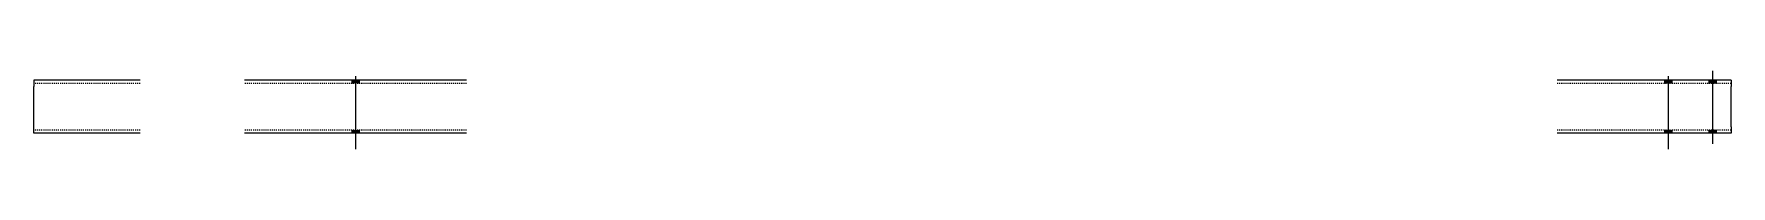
# Model space of a CAD drawing. Header units: millimetres. Extents: x 10 to 12613, y -2 to 221.
# Drawn here: x 10 to 3204, y -2 to 145 of the extents above; entities that cross this region are included whole.
import ezdxf

# ---------------------------------------------------------------- set-up
doc = ezdxf.new("R2010")
doc.units = ezdxf.units.MM
doc.linetypes.add('DXK_LINE_DOT2', pattern=[3.9198, 1.9599, -1.9599])
doc.layers.add('STÅL', color=7, linetype='Continuous')

msp = doc.modelspace()

# ---------------------------------------------------------------- hatches: boundary and pattern name
at = {"layer": 'STÅL', "linetype": 'Continuous'}
for points in [[(608.5, 122), (622.5, 122), (622.5, 128), (608.5, 128)], [(608.5, 122), (622.5, 122), (622.5, 128), (608.5, 128)], [(3092.5, 128), (3078.5, 128), (3078.5, 122), (3092.5, 122)], [(3092.5, 128), (3078.5, 128), (3078.5, 122), (3092.5, 122)], [(3162, 122), (3176, 122), (3176, 128), (3162, 128)], [(3162, 122), (3176, 122), (3176, 128), (3162, 128)], [(608.5, 28), (622.5, 28), (622.5, 34), (608.5, 34)], [(608.5, 28), (622.5, 28), (622.5, 34), (608.5, 34)], [(3092.5, 34), (3078.5, 34), (3078.5, 28), (3092.5, 28)], [(3092.5, 34), (3078.5, 34), (3078.5, 28), (3092.5, 28)], [(3162, 28), (3176, 28), (3176, 34), (3162, 34)], [(3162, 28), (3176, 28), (3176, 34), (3162, 34)]]:
    msp.add_hatch(color=3, dxfattribs=at).paths.add_polyline_path(points)

# ---------------------------------------------------------------- linework, layer by layer
at = {"layer": 'STÅL', "color": 2, "linetype": 'Continuous'}
for p, q in [((10.5, 128), (10.5, 116)), ((210.5, 128), (10.5, 128)), ((824.5, 128), (406.5, 128)), ((3204, 128), (2876.5, 128)), ((3204, 128), (3204, 127.1)), ((10.5, 28), (10.5, 116)), ((3204, 127.1), (3204, 124.5)), ((3204, 124.5), (3204, 116)), ((3204, 40), (3204, 116)), ((3204, 40), (3204, 28)), ((210.5, 28), (10.5, 28)), ((824.5, 28), (406.5, 28)), ((3204, 28), (2876.5, 28))]:
    msp.add_line(p, q, dxfattribs=at)
at = {"layer": 'STÅL', "color": 7, "linetype": 'DXK_LINE_DOT2'}
for p, q in [((10.5, 128), (10.5, 127.1)), ((3204, 128), (3204, 124.5)), ((10.5, 127.1), (10.5, 124.5)), ((210.5, 122), (10.5, 122)), ((824.5, 122), (406.5, 122)), ((3204, 122), (2876.5, 122)), ((10.5, 34.5), (10.5, 35.4)), ((10.5, 34.5), (10.5, 34)), ((210.5, 34), (10.5, 34)), ((824.5, 34), (406.5, 34)), ((3204, 34), (2876.5, 34)), ((10.5, 28), (10.5, 28.9))]:
    msp.add_line(p, q, dxfattribs=at)
at = {"layer": 'STÅL', "color": 3, "linetype": 'Continuous'}
for p, q in [((608.5, 128), (608.5, 122)), ((608.5, 128), (608.5, 122)), ((615.5, 135.5), (615.5, -2)), ((615.5, 135.5), (615.5, -2)), ((622.5, 128), (622.5, 122)), ((622.5, 128), (622.5, 122)), ((3078.5, 128), (3078.5, 122)), ((3078.5, 128), (3078.5, 122)), ((3085.5, 135.5), (3085.5, -2)), ((3085.5, 135.5), (3085.5, -2)), ((3092.5, 128), (3092.5, 122)), ((3092.5, 128), (3092.5, 122)), ((3162, 128), (3162, 122)), ((3162, 128), (3162, 122)), ((3169, 145.5), (3169, 8)), ((3169, 145.5), (3169, 8)), ((3176, 128), (3176, 122)), ((3176, 128), (3176, 122)), ((608.5, 34), (608.5, 28)), ((608.5, 34), (608.5, 28)), ((622.5, 34), (622.5, 28)), ((622.5, 34), (622.5, 28)), ((3078.5, 34), (3078.5, 28)), ((3078.5, 34), (3078.5, 28)), ((3092.5, 34), (3092.5, 28)), ((3092.5, 34), (3092.5, 28)), ((3162, 34), (3162, 28)), ((3162, 34), (3162, 28)), ((3176, 34), (3176, 28)), ((3176, 34), (3176, 28))]:
    msp.add_line(p, q, dxfattribs=at)

doc.saveas('drawing.dxf')
